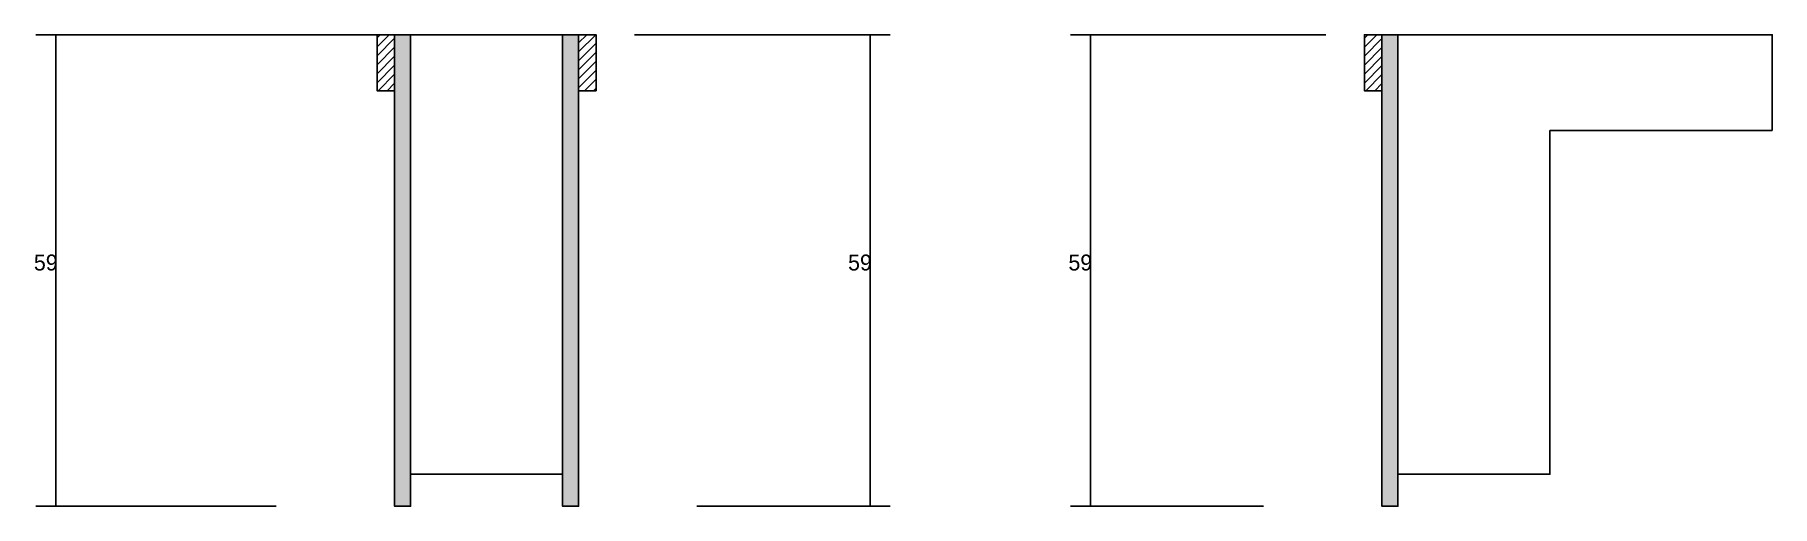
# Model space of a CAD drawing. Header units: metres. Extents: x 7148 to 9195, y 4468 to 5748.
# Drawn here: x 8316.6 to 8751.1, y 4468.4 to 4586.4 of the extents above; entities that cross this region are included whole.
import ezdxf

# ---------------------------------------------------------------- set-up
doc = ezdxf.new("R2010")
doc.units = ezdxf.units.M
for name, color, linetype in [('CONCRETO', 251, 'Continuous'), ('COTA', 4, 'Continuous'), ('Hachura', 253, 'Continuous'), ('Madeira', 126, 'Continuous'), ('Painéis', 200, 'Continuous')]:
    doc.layers.add(name, color=color, linetype=linetype)

msp = doc.modelspace()

# ---------------------------------------------------------------- texts
at = {"layer": 'COTA'}
for p in [(8316.4, 4527.4), (8520, 4527.4), (8575.1, 4527.4)]:
    msp.add_text('59', height=4, dxfattribs=at).set_placement(p)

# ---------------------------------------------------------------- hatches: boundary and pattern name
at = {"layer": 'Hachura'}
h = msp.add_hatch(dxfattribs=at)
h.set_pattern_fill('ANSI31', scale=0.5)
h.paths.add_polyline_path([(8406.6, 4572.4), (8402.2, 4572.4), (8402.2, 4572.4), (8402.2, 4586.4), (8402.2, 4586.4), (8406.6, 4586.4), (8406.6, 4586.4), (8406.6, 4572.4)])
h = msp.add_hatch(color=8, dxfattribs=at)
h.dxf.hatch_style = 1
h.paths.add_polyline_path([(8406.6, 4586.4), (8410.6, 4586.4), (8410.6, 4586.4), (8410.6, 4468.4), (8410.6, 4468.4), (8406.6, 4468.4), (8406.6, 4468.4), (8406.6, 4586.4)])
h = msp.add_hatch(color=8, dxfattribs=at)
h.dxf.hatch_style = 1
h.paths.add_polyline_path([(8452.6, 4586.4), (8448.6, 4586.4), (8448.6, 4586.4), (8448.6, 4468.4), (8448.6, 4468.4), (8452.6, 4468.4), (8452.6, 4468.4), (8452.6, 4586.4)])
h = msp.add_hatch(dxfattribs=at)
h.set_pattern_fill('ANSI31', scale=0.5)
h.paths.add_polyline_path([(8452.6, 4572.4), (8457, 4572.4), (8457, 4572.4), (8457, 4586.4), (8457, 4586.4), (8452.6, 4586.4), (8452.6, 4586.4), (8452.6, 4572.4)])
h = msp.add_hatch(dxfattribs=at)
h.set_pattern_fill('ANSI31', scale=0.5)
h.paths.add_polyline_path([(8653.5, 4572.4), (8649.1, 4572.4), (8649.1, 4572.4), (8649.1, 4586.4), (8649.1, 4586.4), (8653.5, 4586.4), (8653.5, 4586.4), (8653.5, 4572.4)])
h = msp.add_hatch(color=8, dxfattribs=at)
h.dxf.hatch_style = 1
h.paths.add_polyline_path([(8653.5, 4586.4), (8657.5, 4586.4), (8657.5, 4586.4), (8657.5, 4468.4), (8657.5, 4468.4), (8653.5, 4468.4), (8653.5, 4468.4), (8653.5, 4586.4)])

# ---------------------------------------------------------------- linework, layer by layer
at = {"layer": 'CONCRETO'}
for points in [[(8410.6, 4586.4), (8410.6, 4586.4), (8448.6, 4586.4), (8448.6, 4558.4), (8448.6, 4558.4), (8448.6, 4476.4), (8410.6, 4476.4), (8410.6, 4586.4)], [(8751.1, 4562.4), (8751.1, 4586.4), (8657.5, 4586.4), (8657.5, 4558.4), (8657.5, 4558.4), (8657.5, 4476.4), (8695.5, 4476.4), (8695.5, 4562.4)]]:
    msp.add_lwpolyline(points, close=True, dxfattribs=at)
at = {"layer": 'COTA'}
for p, q in [((8402.2, 4586.4), (8316.9, 4586.4)), ((8321.9, 4468.4), (8321.9, 4586.4)), ((8466.6, 4586.4), (8530.5, 4586.4)), ((8525.5, 4468.4), (8525.5, 4586.4)), ((8639.5, 4586.4), (8575.6, 4586.4)), ((8580.6, 4468.4), (8580.6, 4586.4)), ((8377, 4468.4), (8316.9, 4468.4)), ((8482.2, 4468.4), (8530.5, 4468.4)), ((8623.9, 4468.4), (8575.6, 4468.4))]:
    msp.add_line(p, q, dxfattribs=at)
at = {"layer": 'Madeira'}
for points in [[(8406.6, 4572.4), (8402.2, 4572.4), (8402.2, 4586.4), (8406.6, 4586.4)], [(8452.6, 4572.4), (8457, 4572.4), (8457, 4586.4), (8452.6, 4586.4)], [(8653.5, 4572.4), (8649.1, 4572.4), (8649.1, 4586.4), (8653.5, 4586.4)]]:
    msp.add_lwpolyline(points, close=True, dxfattribs=at)
at = {"layer": 'Painéis'}
for points in [[(8406.6, 4586.4), (8410.6, 4586.4), (8410.6, 4468.4), (8406.6, 4468.4)], [(8452.6, 4586.4), (8448.6, 4586.4), (8448.6, 4468.4), (8452.6, 4468.4)], [(8653.5, 4586.4), (8657.5, 4586.4), (8657.5, 4468.4), (8653.5, 4468.4)]]:
    msp.add_lwpolyline(points, close=True, dxfattribs=at)

msp.set_redraw_order([(e.dxf.handle, doc.entitydb.next_handle()) for e in msp.query("TEXT MTEXT ATTDEF DIMENSION ARC_DIMENSION")])  # texts and dimensions are drawn at this point

doc.saveas('drawing.dxf')
